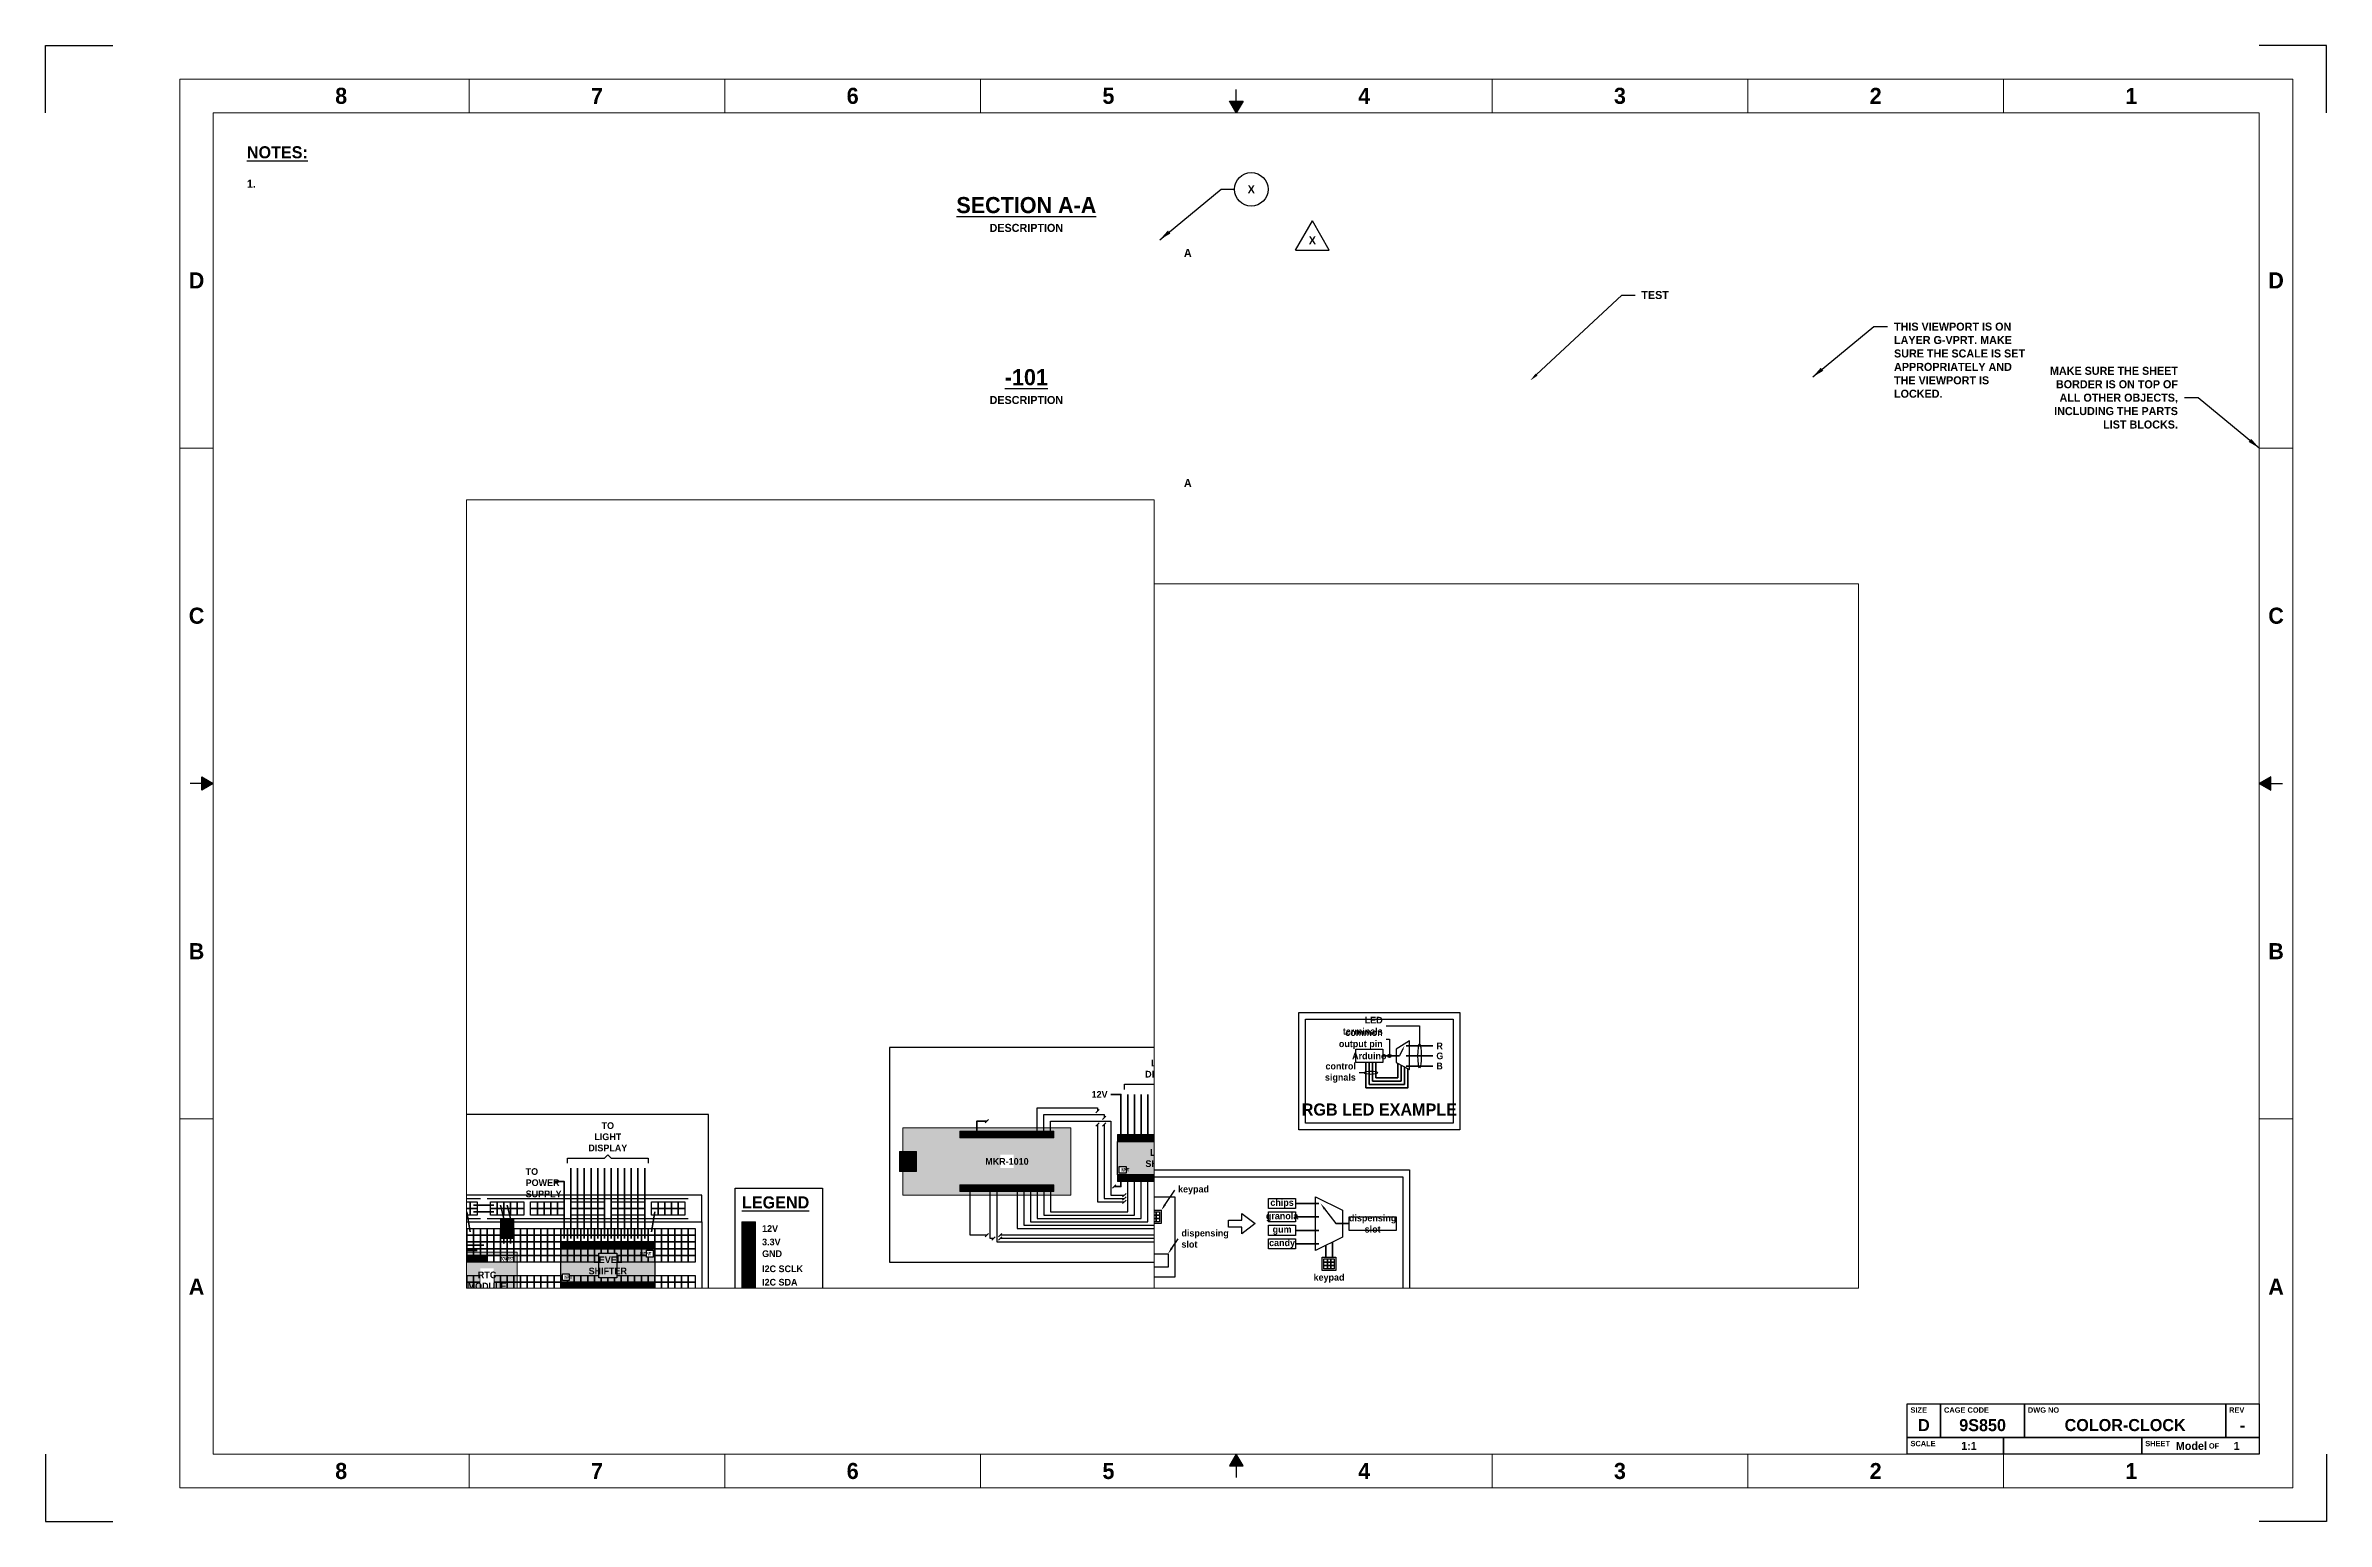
# Paper-space layout '1' of a CAD drawing. Header units: inches. Extents: x 0 to 34, y 0 to 22.
# The model-space entities are those that its viewports show. They can reach past a viewport. Long polylines and large blocks are cut down to what shows.
import ezdxf
from ezdxf import colors
from ezdxf.entities.mleader import LeaderData, LeaderLine
from ezdxf.enums import TextEntityAlignment as Align
from ezdxf.math import Vec2, Vec3

# ---------------------------------------------------------------- set-up
doc = ezdxf.new("R2010")
doc.units = ezdxf.units.IN
doc.header["$MEASUREMENT"] = 0
for name, color, linetype in [('E-12V', 241, 'Continuous'), ('E-3.3V', 242, 'Continuous'), ('E-ANNO-COMP', 7, 'Continuous'), ('E-BRBD', 254, 'Continuous'), ('E-COMP-RSTR', 203, 'Continuous'), ('E-MOD0', 153, 'Continuous'), ('E-MOD1', 8, 'Continuous'), ('E-SCLK', 92, 'Continuous'), ('E-SDTA', 52, 'Continuous'), ('E-TRML-GNRL', 8, 'Continuous'), ('G-ANNO-DIMS', 1, 'Continuous'), ('G-ANNO-TEXT', 7, 'Continuous'), ('G-ANNO-TITL', 7, 'Continuous'), ('G-TBLK-LIN6', 6, 'Continuous'), ('G-TBLK-TEXT', 7, 'Continuous')]:
    doc.layers.add(name, color=color, linetype=linetype)
doc.layers.add('E-GRND', color=7, linetype='Continuous', true_color=0x404040)
for name, color, linetype, lineweight in [('E-LEDB', 152, 'Continuous', 50), ('E-LEDG', 110, 'Continuous', 50), ('E-LEDR', 240, 'Continuous', 50), ('E-OUTL', 255, 'Continuous', 15), ('E-WIRE-012V', 241, 'Continuous', 50), ('E-WIRE-3.3V', 242, 'Continuous', 50), ('E-WIRE-GNRL', 30, 'Continuous', 50), ('E-WIRE-SCLK', 92, 'Continuous', 50), ('E-WIRE-SDTA', 52, 'Continuous', 50), ('G-TBLK', 7, 'Continuous', 15), ('G-TBLK-LIN5', 255, 'Continuous', 15)]:
    doc.layers.add(name, color=color, linetype=linetype, lineweight=lineweight)
doc.layers.add('E-WIRE-GRND', color=7, linetype='Continuous', lineweight=50, true_color=0x404040)
doc.layers.add('G-TBLK-NPLT', color=7, linetype='Continuous', plot=False)
doc.layers.add('G-VPRT', color=7, linetype='Continuous', plot=False)
doc.styles.add('PIN-ANNO', font='cityb___.ttf', dxfattribs={"width": 0.5, "height": 0.05})
doc.styles.add('RJR', font='cityb___.ttf', dxfattribs={"height": 0.1})
doc.styles.get("Standard").update_dxf_attribs({"font": 'arial.ttf'})
doc.styles.add('TEXT 0.08', font='cityb___.ttf', dxfattribs={"height": 0.08})
doc.styles.add('TEXT 0.12', font='cityb___.ttf', dxfattribs={"height": 0.12})
doc.styles.add('TEXT 0.18', font='cityb___.ttf', dxfattribs={"height": 0.18})
doc.styles.add('TEXT 0.24', font='cityb___.ttf', dxfattribs={"height": 0.24})
doc.dimstyles.new('LSI', dxfattribs={"dimscale": 0, "dimtxt": 0.12, "dimasz": 0.18, "dimexe": 0.0625, "dimexo": 0.0625, "dimgap": 0.09, "dimtad": 0, "dimtoh": 1, "dimdec": 3, "dimzin": 0, "dimdsep": 46, "dimtxsty": 'TEXT 0.12', "dimcen": 0.1, "dimclrd": 256, "dimclre": 256, "dimclrt": 256, "dimadec": 0, "dimazin": 0, "dimtfac": 1, "dimtdec": 3, "dimtofl": 0, "dimtmove": 0, "dimatfit": 0, "dimfxl": 1, "dimtolj": 1, "dimtzin": 0, "dimlwd": -1, "dimlwe": -1, "dimarcsym": 2})

# ---------------------------------------------------------------- blocks, each defined once
blk = doc.blocks.new('A$C3FED7A2D')
at = {"color": 1}
blk.add_circle((0, 0), 0.25, dxfattribs=at)
at = {"color": 0, "style": 'TEXT 0.12', "flags": 4}
blk.add_attdef('FN', text='', height=0.12, dxfattribs=at).set_placement((0, 0), align=Align.MIDDLE_CENTER)
blk = doc.blocks.new('A$C36893262')
blk.add_hatch(color=0).paths.add_polyline_path([(0, 0), (-0.1, -0.173), (0.1, -0.173)])
at = {"color": 0}
blk.add_line((0, -0.173), (0, -0.346), dxfattribs=at)
for points in [[(-0.1, -0.173), (0.1, -0.173), (0, 0), (-0.1, -0.173)], [(0, 0), (-0.1, -0.173), (0.1, -0.173), (0, 0)]]:
    blk.add_lwpolyline(points, dxfattribs=at)
blk = doc.blocks.new('A$C42FE413A')
at = {"layer": 'G-TBLK-LIN5'}
for p, q in [((6.3125, 21), (6.3125, 21.5)), ((10.125, 21), (10.125, 21.5)), ((13.9375, 21), (13.9375, 21.5)), ((21.5625, 21), (21.5625, 21.5)), ((25.375, 21), (25.375, 21.5)), ((29.1875, 21), (29.1875, 21.5)), ((2.5, 16), (2, 16)), ((33, 16), (33.5, 16)), ((2.5, 6), (2, 6)), ((33, 6), (33.5, 6)), ((2.5, 1), (6.3125, 1)), ((6.3125, 1), (6.3125, 0.5)), ((10.125, 1), (10.125, 0.5)), ((13.9375, 1), (13.9375, 0.5)), ((21.5625, 1), (21.5625, 0.5)), ((25.375, 1), (25.375, 0.5)), ((29.1875, 1), (29.1875, 0.5))]:
    blk.add_line(p, q, dxfattribs=at)
for points in [[(2, 0.5), (33.5, 0.5), (33.5, 21.5), (2, 21.5)], [(2.5, 1), (33, 1), (33, 21), (2.5, 21)]]:
    blk.add_lwpolyline(points, close=True, dxfattribs=at)
at = {"layer": 'G-TBLK-NPLT'}
for p, q in [((0, 21), (0, 22)), ((0, 22), (1, 22)), ((34, 22), (33, 22)), ((34, 21), (34, 22)), ((0, 1), (0, 0)), ((34, 1), (34, 0)), ((0, 0), (1, 0)), ((34, 0), (33, 0))]:
    blk.add_line(p, q, dxfattribs=at)
at = {"layer": 'G-TBLK-TEXT', "xscale": -1}
for p, rotation in [((17.75, 21), 180), ((2.5, 11), 270)]:
    blk.add_blockref('A$C36893262', p, dxfattribs=dict(at, rotation=rotation))
at = {"layer": 'G-TBLK-TEXT', "rotation": 90}
blk.add_blockref('A$C36893262', (33, 11), dxfattribs=at)
at = {"layer": 'G-TBLK-TEXT'}
blk.add_blockref('A$C36893262', (17.75, 1), dxfattribs=at)
at = {"layer": 'G-TBLK-TEXT', "char_height": 0.24, "attachment_point": 5, "style": 'TEXT 0.24'}
for s, insert in [('8', (4.40625, 21.25)), ('7', (8.21875, 21.25)), ('6', (12.03125, 21.25)), ('5', (15.84375, 21.25)), ('4', (19.65625, 21.25)), ('3', (23.46875, 21.25)), ('2', (27.28125, 21.25)), ('1', (31.09375, 21.25)), ('D', (2.25, 18.5)), ('D', (33.25, 18.5)), ('C', (2.25, 13.5)), ('C', (33.25, 13.5)), ('B', (2.25, 8.5)), ('B', (33.25, 8.5)), ('A', (2.25, 3.5)), ('A', (33.25, 3.5)), ('8', (4.40625, 0.75)), ('7', (8.21875, 0.75)), ('6', (12.03125, 0.75)), ('5', (15.84375, 0.75)), ('4', (19.65625, 0.75)), ('3', (23.46875, 0.75)), ('2', (27.28125, 0.75)), ('1', (31.09375, 0.75))]:
    blk.add_mtext_dynamic_manual_height_columns(s, width=0.18, gutter_width=0.9, heights=[0], dxfattribs=dict(at, insert=insert))
blk = doc.blocks.new('22X34_SHBD')
at = {"layer": 'G-TBLK-LIN6'}
for points in [[(27.75, 1.75), (28.25, 1.75), (28.25, 1.25), (27.75, 1.25)], [(28.25, 1.75), (29.5, 1.75), (29.5, 1.25), (28.25, 1.25)], [(29.5, 1.75), (32.5, 1.75), (32.5, 1.25), (29.5, 1.25)], [(32.5, 1.75), (33, 1.75), (33, 1.25), (32.5, 1.25)], [(27.75, 1.25), (29.1875, 1.25), (29.1875, 1), (27.75, 1)], [(29.1875, 1.25), (31.25, 1.25), (31.25, 1), (29.1875, 1)], [(31.25, 1.25), (33, 1.25), (33, 1), (31.25, 1)]]:
    blk.add_lwpolyline(points, close=True, dxfattribs=at)
at = {"color": 0}
blk.add_blockref('A$C42FE413A', (0, 0), dxfattribs=at)
at = {"layer": 'G-TBLK-TEXT'}
for s, width, gutter_width, insert, char_height, attachment_point, style in [('SIZE', 0.295687, 0.3, (27.8, 1.7), 0.08, 1, 'TEXT 0.08'), ('CAGE CODE', 0.701595, 0.3, (28.3, 1.7), 0.08, 1, 'TEXT 0.08'), ('DWG NO', 0.602458, 0.3, (29.55, 1.7), 0.08, 1, 'TEXT 0.08'), ('COLOR-CLOCK', 1.841326, 0.9, (31, 1.435), 0.18, 5, 'TEXT 0.18'), ('REV', 0.295687, 0.3, (32.55, 1.7), 0.08, 1, 'TEXT 0.08'), ('SCALE', 0.295687, 0.3, (27.8, 1.2), 0.08, 1, 'TEXT 0.08'), ('SHEET', 0.295687, 0.3, (31.3, 1.2), 0.08, 1, 'TEXT 0.08'), ('OF', 0.295687, 0.3, (32.325, 1.125), 0.08, 5, 'TEXT 0.08')]:
    blk.add_mtext_dynamic_manual_height_columns(s, width=width, gutter_width=gutter_width, heights=[0], dxfattribs=dict(at, insert=insert, char_height=char_height, attachment_point=attachment_point, style=style))
at = {"layer": 'G-TBLK-TEXT', "attachment_point": 5}
for s, insert, char_height, style in [('-', (32.75, 1.435), 0.18, 'TEXT 0.18'), ('Model', (31.9875, 1.125), 0.12, 'TEXT 0.12'), ('1', (32.6625, 1.125), 0.12, 'TEXT 0.12')]:
    blk.add_mtext(s, dxfattribs=dict(at, insert=insert, char_height=char_height, style=style))
at = {"layer": 'G-TBLK-TEXT'}
for tag, height, style, p in [('SIZE', 0.18, 'TEXT 0.18', (28, 1.435)), ('CAGE', 0.18, 'TEXT 0.18', (28.875, 1.435)), ('SCALE', 0.12, 'TEXT 0.12', (28.6725, 1.125))]:
    blk.add_attdef(tag, text='', height=height, dxfattribs=dict(at, style=style)).set_placement(p, align=Align.MIDDLE_CENTER)
blk = doc.blocks.new('A$C2B5E296C')
at = {"color": 1}
for p, q in [((-0.25, -0.433), (0, 0)), ((0.25, -0.433), (0, 0)), ((-0.25, -0.433), (0.25, -0.433))]:
    blk.add_line(p, q, dxfattribs=at)
at = {"color": 0, "style": 'TEXT 0.12', "flags": 4}
blk.add_attdef('NOTE', text='', height=0.12, dxfattribs=at).set_placement((0, -0.289), align=Align.MIDDLE_CENTER)
blk = doc.blocks.new('filled-terminal')
h = blk.add_hatch(color=256)
h.dxf.hatch_style = 1
h.paths.add_polyline_path([(0.1, 0.1), (0, 0.1), (0, 0), (0.1, 0)])
at = {"layer": 'E-OUTL'}
blk.add_lwpolyline([(0, 0.1), (0.1, 0.1), (0.1, 0), (0, 0)], close=True, dxfattribs=at)
blk = doc.blocks.new('level-shifter')
at = {"layer": 'E-12V'}
blk.add_blockref('filled-terminal', (0, 0.6), dxfattribs=at)
at = {"layer": 'E-3.3V'}
blk.add_blockref('filled-terminal', (0, 0), dxfattribs=at)
at = {"layer": 'E-GRND'}
for p in [(1.3, 0.6), (1.3, 0)]:
    blk.add_blockref('filled-terminal', p, dxfattribs=at)
at = {"layer": 'E-TRML-GNRL'}
for p in [(0.1, 0.6), (0.2, 0.6), (0.3, 0.6), (0.4, 0.6), (0.5, 0.6), (0.6, 0.6), (0.7, 0.6), (0.8, 0.6), (0.9, 0.6), (1, 0.6), (1.1, 0.6), (1.2, 0.6), (0.1, 0), (0.2, 0), (0.3, 0), (0.4, 0), (0.5, 0), (0.6, 0), (0.7, 0), (0.8, 0), (0.9, 0), (1, 0), (1.1, 0), (1.2, 0)]:
    blk.add_blockref('filled-terminal', p, dxfattribs=at)
at = {"layer": 'E-ANNO-COMP', "style": 'PIN-ANNO', "width": 0.5}
for s, p in [('VO', (0.05, 0.65)), ('1', (0.15, 0.65)), ('VIN', (0.05, 0.05)), ('1', (0.15, 0.05)), ('12', (1.25, 0.05)), ('GND', (1.35, 0.05))]:
    blk.add_text(s, height=0.05, dxfattribs=at).set_placement(p, align=Align.MIDDLE_CENTER)
at = {"layer": 'E-ANNO-COMP', "insert": (0.7, 0.35), "char_height": 0.1, "attachment_point": 5, "style": 'RJR', "bg_fill": 19, "box_fill_scale": 1.5, "bg_fill_color": 256, "bg_fill_transparency": 0}
blk.add_mtext_dynamic_manual_height_columns('LEVEL SHIFTER', width=0.16875, gutter_width=0.5, heights=[0], dxfattribs=at)
h = blk.add_hatch(color=256)
h.dxf.hatch_style = 1
h.paths.add_polyline_path([(0.4, 0.6), (0.3, 0.6), (0.2, 0.6), (0.1, 0.6), (0, 0.6), (0, 0.1), (0.1, 0.1), (0.2, 0.1), (0.3, 0.1), (0.4, 0.1), (0.5, 0.1), (0.6, 0.1), (0.7, 0.1), (0.8, 0.1), (0.9, 0.1), (1, 0.1), (1.1, 0.1), (1.2, 0.1), (1.3, 0.1), (1.4, 0.1), (1.4, 0.6), (1.3, 0.6), (1.2, 0.6), (1.1, 0.6), (1, 0.6), (0.9, 0.6), (0.8, 0.6), (0.7, 0.6), (0.6, 0.6), (0.5, 0.6)])
h.paths.add_polyline_path([(0.444, 0.563), (0.444, 0.137), (0.956, 0.137), (0.956, 0.563)], flags=24)
blk.add_lwpolyline([(0, 0.6), (1.4, 0.6), (1.4, 0.1), (0, 0.1)], close=True)
at = {"layer": 'E-ANNO-COMP', "style": 'PIN-ANNO', "width": 0.5}
for s, p in [('2', (0.25, 0.65)), ('3', (0.35, 0.65)), ('4', (0.45, 0.65)), ('5', (0.55, 0.65)), ('6', (0.65, 0.65)), ('7', (0.75, 0.65)), ('8', (0.85, 0.65)), ('9', (0.95, 0.65)), ('2', (0.25, 0.05)), ('3', (0.35, 0.05)), ('4', (0.45, 0.05)), ('5', (0.55, 0.05)), ('6', (0.65, 0.05)), ('7', (0.75, 0.05)), ('8', (0.85, 0.05)), ('9', (0.95, 0.05)), ('10', (1.05, 0.05)), ('11', (1.15, 0.05))]:
    blk.add_text(s, height=0.05, dxfattribs=at).set_placement(p, align=Align.MIDDLE_CENTER)
at = {"layer": 'E-ANNO-COMP', "char_height": 0.05, "style": 'PIN-ANNO', "bg_fill": 19, "box_fill_scale": 1.5, "bg_fill_color": 256, "bg_fill_transparency": 0}
for s, insert, attachment_point in [('OUTPUT', (1.35, 0.525), 6), ('INPUT', (0.05, 0.175), 4)]:
    blk.add_mtext_dynamic_manual_height_columns(s, width=0.05, gutter_width=0.5, heights=[0], dxfattribs=dict(at, insert=insert, attachment_point=attachment_point))
at = {"layer": 'E-ANNO-COMP', "style": 'PIN-ANNO', "width": 0.5}
for s, p in [('10', (1.05, 0.65)), ('11', (1.15, 0.65)), ('12', (1.25, 0.65)), ('GND', (1.35, 0.65))]:
    blk.add_text(s, height=0.05, dxfattribs=at).set_placement(p, align=Align.MIDDLE_CENTER)
blk = doc.blocks.new('SOLDERLESS-BREADBOARD-BUS')
for points in [[(0, 0.5), (0.1, 0.5), (0.1, 0.4), (0, 0.4)], [(0, 0.4), (0.1, 0.4), (0.1, 0.3), (0, 0.3)], [(0, 0.3), (0.1, 0.3), (0.1, 0.2), (0, 0.2)], [(0, 0.2), (0.1, 0.2), (0.1, 0.1), (0, 0.1)], [(0, 0.1), (0.1, 0.1), (0.1, 0), (0, 0)]]:
    blk.add_lwpolyline(points, close=True)
blk = doc.blocks.new('LARGE-SOLDERLESS-BREADBOARD')
blk.add_lwpolyline([(0, 1.4), (6.5, 1.4), (6.5, 0), (0, 0)], close=True)
for p in [(0.1, 0.8), (0.2, 0.8), (0.3, 0.8), (0.4, 0.8), (0.5, 0.8), (0.6, 0.8), (0.7, 0.8), (0.8, 0.8), (0.9, 0.8), (1, 0.8), (1.1, 0.8), (1.2, 0.8), (1.3, 0.8), (1.4, 0.8), (1.5, 0.8), (1.6, 0.8), (1.7, 0.8), (1.8, 0.8), (1.9, 0.8), (2, 0.8), (2.1, 0.8), (2.2, 0.8), (2.3, 0.8), (2.4, 0.8), (2.5, 0.8), (2.6, 0.8), (2.7, 0.8), (2.8, 0.8), (2.9, 0.8), (3, 0.8), (3.1, 0.8), (3.2, 0.8), (3.3, 0.8), (3.4, 0.8), (3.5, 0.8), (3.6, 0.8), (3.7, 0.8), (3.8, 0.8), (3.9, 0.8), (4, 0.8), (4.1, 0.8), (4.2, 0.8), (4.3, 0.8), (4.4, 0.8), (4.5, 0.8), (4.6, 0.8), (4.7, 0.8), (4.8, 0.8), (4.9, 0.8), (5, 0.8), (5.1, 0.8), (5.2, 0.8), (5.3, 0.8), (5.4, 0.8), (5.5, 0.8), (5.6, 0.8), (5.7, 0.8), (5.8, 0.8), (5.9, 0.8), (6, 0.8), (6.1, 0.8), (6.2, 0.8), (6.3, 0.8), (0.1, 0.1), (0.2, 0.1), (0.3, 0.1), (0.4, 0.1), (0.5, 0.1), (0.6, 0.1), (0.7, 0.1), (0.8, 0.1), (0.9, 0.1), (1, 0.1), (1.1, 0.1), (1.2, 0.1), (1.3, 0.1), (1.4, 0.1), (1.5, 0.1), (1.6, 0.1), (1.7, 0.1), (1.8, 0.1), (1.9, 0.1), (2, 0.1), (2.1, 0.1), (2.2, 0.1), (2.3, 0.1), (2.4, 0.1), (2.5, 0.1), (2.6, 0.1), (2.7, 0.1), (2.8, 0.1), (2.9, 0.1), (3, 0.1), (3.1, 0.1), (3.2, 0.1), (3.3, 0.1), (3.4, 0.1), (3.5, 0.1), (3.6, 0.1), (3.7, 0.1), (3.8, 0.1), (3.9, 0.1), (4, 0.1), (4.1, 0.1), (4.2, 0.1), (4.3, 0.1), (4.4, 0.1), (4.5, 0.1), (4.6, 0.1), (4.7, 0.1), (4.8, 0.1), (4.9, 0.1), (5, 0.1), (5.1, 0.1), (5.2, 0.1), (5.3, 0.1), (5.4, 0.1), (5.5, 0.1), (5.6, 0.1), (5.7, 0.1), (5.8, 0.1), (5.9, 0.1), (6, 0.1), (6.1, 0.1), (6.2, 0.1), (6.3, 0.1)]:
    blk.add_blockref('SOLDERLESS-BREADBOARD-BUS', p)
blk = doc.blocks.new('RTC-MODULE')
h = blk.add_hatch(color=256)
h.dxf.hatch_style = 1
h.paths.add_polyline_path([(0, 0), (0.9, 0), (0.9, 0.7), (0, 0.7)])
h.paths.add_polyline_path([(0.15, 0.55), (0.05, 0.55), (0.05, 0.65), (0.15, 0.65), (0.25, 0.65), (0.35, 0.65), (0.45, 0.65), (0.55, 0.65), (0.65, 0.65), (0.75, 0.65), (0.85, 0.65), (0.85, 0.55), (0.75, 0.55), (0.65, 0.55), (0.55, 0.55), (0.45, 0.55), (0.35, 0.55), (0.25, 0.55)], flags=16)
h.paths.add_polyline_path([(0.766, 0.562), (0.834, 0.562), (0.834, 0.638), (0.766, 0.638)], flags=8)
h.paths.add_polyline_path([(0.657, 0.56), (0.743, 0.56), (0.743, 0.638), (0.657, 0.638)], flags=8)
h.paths.add_polyline_path([(0.221, 0.088), (0.689, 0.088), (0.689, 0.467), (0.221, 0.467)], flags=24)
at = {"layer": 'E-OUTL'}
for points in [[(0, 0.7), (0.9, 0.7), (0.9, 0), (0, 0)], [(0.45, 0.65), (0.55, 0.65), (0.55, 0.55), (0.45, 0.55)], [(0.55, 0.65), (0.65, 0.65), (0.65, 0.55), (0.55, 0.55)], [(0.65, 0.65), (0.75, 0.65), (0.75, 0.55), (0.65, 0.55)], [(0.75, 0.65), (0.85, 0.65), (0.85, 0.55), (0.75, 0.55)]]:
    blk.add_lwpolyline(points, close=True, dxfattribs=at)
at = {"layer": 'G-ANNO-TEXT', "insert": (0.45, 0.275), "char_height": 0.1, "attachment_point": 5, "style": 'RJR', "bg_fill": 3, "box_fill_scale": 1.5, "bg_fill_color": 256, "bg_fill_transparency": 0}
blk.add_mtext_dynamic_manual_height_columns('RTC MODULE', width=0.1, gutter_width=0.5, heights=[0], dxfattribs=at)
at = {"layer": 'E-3.3V'}
blk.add_blockref('filled-terminal', (0.05, 0.55), dxfattribs=at)
at = {"layer": 'E-GRND'}
blk.add_blockref('filled-terminal', (0.15, 0.55), dxfattribs=at)
at = {"layer": 'E-SCLK'}
blk.add_blockref('filled-terminal', (0.25, 0.55), dxfattribs=at)
at = {"layer": 'E-SDTA'}
blk.add_blockref('filled-terminal', (0.35, 0.55), dxfattribs=at)
at = {"layer": 'G-ANNO-TEXT', "style": 'PIN-ANNO', "width": 0.5}
for s, p in [('SQW', (0.7, 0.6)), ('RST', (0.8, 0.6))]:
    blk.add_text(s, height=0.05, dxfattribs=at).set_placement(p, align=Align.MIDDLE_CENTER)
blk = doc.blocks.new('SOLDERLESS-BREADBOARD-PWR-BUS')
for p, q in [((0.2, 0.35), (3.2, 0.35)), ((3.3, 0.35), (6.3, 0.35)), ((0.2, 0.05), (3.2, 0.05)), ((3.3, 0.05), (6.3, 0.05))]:
    blk.add_line(p, q)
blk.add_lwpolyline([(0, 0), (6.5, 0), (6.5, 0.4), (0, 0.4)], close=True)
at = {"rotation": 270}
for p in [(0.25, 0.3), (0.25, 0.2), (0.85, 0.3), (0.85, 0.2), (1.45, 0.3), (1.45, 0.2), (2.05, 0.3), (2.05, 0.2), (2.65, 0.3), (2.65, 0.2), (3.35, 0.3), (3.35, 0.2), (3.95, 0.3), (3.95, 0.2), (4.55, 0.3), (4.55, 0.2), (5.15, 0.3), (5.15, 0.2), (5.75, 0.3), (5.75, 0.2)]:
    blk.add_blockref('SOLDERLESS-BREADBOARD-BUS', p, dxfattribs=at)
blk = doc.blocks.new('RESISTOR')
h = blk.add_hatch(color=256)
h.dxf.hatch_style = 1
h.paths.add_polyline_path([(0.3, 0.05), (0, 0.05), (0, -0.05), (0.3, -0.05)])
at = {"layer": 'E-OUTL'}
blk.add_lwpolyline([(0, 0.05), (0.3, 0.05), (0.3, -0.05), (0, -0.05)], close=True, dxfattribs=at)
at = {"layer": 'E-ANNO-COMP', "style": 'PIN-ANNO', "width": 0.5}
blk.add_attdef('VALUE', text='', height=0.05, dxfattribs=at).set_placement((0.15, 0), align=Align.MIDDLE_CENTER)
blk = doc.blocks.new('MKR-1010')
at = {"linetype": 'ByBlock'}
h = blk.add_hatch(color=0, dxfattribs=at)
h.dxf.hatch_style = 1
h.paths.add_polyline_path([(2.5, 0), (2.5, 0.35), (2.3, 0.35), (2.3, 0.65), (2.5, 0.65), (2.5, 1), (0, 1), (0, 0)])
h.paths.add_polyline_path([(1.65, 0.15), (1.65, 0.05), (1.55, 0.05), (1.45, 0.05), (1.35, 0.05), (1.25, 0.05), (1.15, 0.05), (1.05, 0.05), (0.95, 0.05), (0.85, 0.05), (0.75, 0.05), (0.65, 0.05), (0.55, 0.05), (0.45, 0.05), (0.35, 0.05), (0.25, 0.05), (0.25, 0.15), (0.35, 0.15), (0.45, 0.15), (0.55, 0.15), (0.65, 0.15), (0.75, 0.15), (0.85, 0.15), (0.95, 0.15), (1.05, 0.15), (1.15, 0.15), (1.25, 0.15), (1.35, 0.15), (1.45, 0.15), (1.55, 0.15)], flags=16)
h.paths.add_polyline_path([(1.65, 0.85), (1.55, 0.85), (1.45, 0.85), (1.35, 0.85), (1.25, 0.85), (1.15, 0.85), (1.05, 0.85), (0.95, 0.85), (0.85, 0.85), (0.75, 0.85), (0.65, 0.85), (0.55, 0.85), (0.45, 0.85), (0.35, 0.85), (0.25, 0.85), (0.25, 0.95), (0.35, 0.95), (0.45, 0.95), (0.55, 0.95), (0.65, 0.95), (0.75, 0.95), (0.85, 0.95), (0.95, 0.95), (1.05, 0.95), (1.15, 0.95), (1.25, 0.95), (1.35, 0.95), (1.45, 0.95), (1.55, 0.95), (1.65, 0.95)], flags=16)
h.paths.add_polyline_path([(0.95, 0.15), (0.95, 0.05), (0.85, 0.05), (0.85, 0.15)], flags=0)
h.paths.add_polyline_path([(1.631, 0.151), (1.569, 0.151), (1.569, 0.047), (1.631, 0.047)], flags=24)
h.paths.add_polyline_path([(1.532, 0.152), (1.466, 0.152), (1.466, 0.047), (1.532, 0.047)], flags=24)
h.paths.add_polyline_path([(1.437, 0.151), (1.361, 0.151), (1.361, 0.047), (1.437, 0.047)], flags=24)
h.paths.add_polyline_path([(1.339, 0.151), (1.259, 0.151), (1.259, 0.047), (1.339, 0.047)], flags=24)
h.paths.add_polyline_path([(1.234, 0.151), (1.166, 0.151), (1.166, 0.046), (1.234, 0.046)], flags=24)
h.paths.add_polyline_path([(1.125, 0.151), (1.075, 0.151), (1.075, 0.047), (1.125, 0.047)], flags=24)
h.paths.add_polyline_path([(1.025, 0.151), (0.975, 0.151), (0.975, 0.047), (1.025, 0.047)], flags=24)
h.paths.add_polyline_path([(0.925, 0.151), (0.874, 0.151), (0.874, 0.047), (0.925, 0.047)], flags=24)
h.paths.add_polyline_path([(0.819, 0.151), (0.778, 0.151), (0.778, 0.047), (0.819, 0.047)], flags=24)
h.paths.add_polyline_path([(0.728, 0.152), (0.672, 0.152), (0.672, 0.047), (0.728, 0.047)], flags=24)
h.paths.add_polyline_path([(0.62, 0.151), (0.577, 0.151), (0.577, 0.047), (0.62, 0.047)], flags=24)
h.paths.add_polyline_path([(0.522, 0.152), (0.476, 0.152), (0.476, 0.047), (0.522, 0.047)], flags=24)
h.paths.add_polyline_path([(0.42, 0.151), (0.378, 0.151), (0.378, 0.047), (0.42, 0.047)], flags=24)
h.paths.add_polyline_path([(0.32, 0.151), (0.276, 0.151), (0.276, 0.047), (0.32, 0.047)], flags=24)
h.paths.add_polyline_path([(0.322, 0.951), (0.277, 0.951), (0.277, 0.847), (0.322, 0.847)], flags=24)
h.paths.add_polyline_path([(0.42, 0.951), (0.378, 0.951), (0.378, 0.847), (0.42, 0.847)], flags=24)
h.paths.add_polyline_path([(0.521, 0.951), (0.478, 0.951), (0.478, 0.847), (0.521, 0.847)], flags=24)
h.paths.add_polyline_path([(0.621, 0.951), (0.578, 0.951), (0.578, 0.847), (0.621, 0.847)], flags=24)
h.paths.add_polyline_path([(0.715, 0.951), (0.682, 0.951), (0.682, 0.847), (0.715, 0.847)], flags=24)
h.paths.add_polyline_path([(0.824, 0.952), (0.775, 0.952), (0.775, 0.847), (0.824, 0.847)], flags=24)
h.paths.add_polyline_path([(0.929, 0.951), (0.868, 0.951), (0.868, 0.847), (0.929, 0.847)], flags=24)
h.paths.add_polyline_path([(1.03, 0.951), (0.968, 0.951), (0.968, 0.847), (1.03, 0.847)], flags=24)
h.paths.add_polyline_path([(1.129, 0.951), (1.07, 0.951), (1.07, 0.847), (1.129, 0.847)], flags=24)
h.paths.add_polyline_path([(1.229, 0.951), (1.17, 0.951), (1.17, 0.847), (1.229, 0.847)], flags=24)
h.paths.add_polyline_path([(1.33, 0.951), (1.269, 0.951), (1.269, 0.847), (1.33, 0.847)], flags=24)
h.paths.add_polyline_path([(1.423, 0.951), (1.373, 0.951), (1.373, 0.847), (1.423, 0.847)], flags=24)
h.paths.add_polyline_path([(1.532, 0.952), (1.467, 0.952), (1.467, 0.847), (1.532, 0.847)], flags=24)
h.paths.add_polyline_path([(1.642, 0.952), (1.556, 0.952), (1.556, 0.847), (1.642, 0.847)], flags=24)
h.paths.add_polyline_path([(1.225, 0.604), (0.672, 0.604), (0.672, 0.394), (1.225, 0.394)], flags=24)
at = {"layer": 'E-MOD1'}
h = blk.add_hatch(color=256, dxfattribs=at)
h.dxf.hatch_style = 1
h.paths.add_polyline_path([(2.55, 0.65), (2.3, 0.65), (2.3, 0.35), (2.55, 0.35)])
at = {"layer": 'E-OUTL'}
blk.add_lwpolyline([(2.5, 0.35), (2.5, 0), (0, 0), (0, 1), (2.5, 1), (2.5, 0.65)], dxfattribs=at)
blk.add_lwpolyline([(2.3, 0.65), (2.55, 0.65), (2.55, 0.35), (2.3, 0.35)], close=True, dxfattribs=at)
at = {"layer": 'E-12V'}
blk.add_blockref('filled-terminal', (1.45, 0.05), dxfattribs=at)
at = {"layer": 'E-3.3V'}
blk.add_blockref('filled-terminal', (1.35, 0.05), dxfattribs=at)
at = {"layer": 'E-GRND'}
blk.add_blockref('filled-terminal', (1.25, 0.05), dxfattribs=at)
at = {"layer": 'E-MOD1'}
blk.add_blockref('filled-terminal', (0.85, 0.05), dxfattribs=at)
at = {"layer": 'E-SCLK'}
blk.add_blockref('filled-terminal', (0.85, 0.05), dxfattribs=at)
at = {"layer": 'E-SDTA'}
blk.add_blockref('filled-terminal', (0.75, 0.05), dxfattribs=at)
at = {"layer": 'E-TRML-GNRL'}
for p in [(0.25, 0.85), (0.35, 0.85), (0.45, 0.85), (0.55, 0.85), (0.65, 0.85), (0.75, 0.85), (0.85, 0.85), (0.95, 0.85), (1.05, 0.85), (1.15, 0.85), (1.25, 0.85), (1.35, 0.85), (1.45, 0.85), (1.55, 0.85), (0.25, 0.05), (0.35, 0.05), (0.45, 0.05), (0.55, 0.05), (0.65, 0.05), (0.95, 0.05), (1.05, 0.05), (1.15, 0.05), (1.55, 0.05)]:
    blk.add_blockref('filled-terminal', p, dxfattribs=at)
at = {"layer": 'E-ANNO-COMP', "char_height": 0.05, "attachment_point": 5, "rotation": 180, "style": 'PIN-ANNO'}
for s, insert in [('5', (0.3, 0.9)), ('4', (0.4, 0.9)), ('3', (0.5, 0.9)), ('2', (0.6, 0.9)), ('1', (0.7, 0.9)), ('0', (0.8, 0.9)), ('A6', (0.9, 0.9)), ('A5', (1, 0.9)), ('A4', (1.1, 0.9)), ('A3', (1.2, 0.9)), ('A2', (1.3, 0.9)), ('A1', (1.4, 0.9)), ('A0', (1.5, 0.9)), ('AREF', (1.6, 0.9)), ('6', (0.3, 0.1)), ('7', (0.4, 0.1)), ('8', (0.5, 0.1)), ('9', (0.6, 0.1)), ('10', (0.7, 0.1)), ('11', (0.8, 0.1)), ('12', (0.9, 0.1)), ('13', (1, 0.1)), ('14', (1.1, 0.1)), ('RST', (1.2, 0.1)), ('GND', (1.3, 0.1)), ('VCC', (1.4, 0.1)), ('VIN', (1.5, 0.1)), ('5V', (1.6, 0.1))]:
    blk.add_mtext_dynamic_manual_height_columns(s, width=0.05, gutter_width=0.5, heights=[0], dxfattribs=dict(at, insert=insert))
at = {"layer": 'E-ANNO-COMP', "insert": (0.95, 0.5), "char_height": 0.1, "attachment_point": 5, "rotation": 180, "style": 'RJR', "bg_fill": 3, "box_fill_scale": 1.5, "bg_fill_color": 256, "bg_fill_transparency": 0}
blk.add_mtext_dynamic_manual_height_columns('MKR-1010', width=0.1, gutter_width=0.5, heights=[0], dxfattribs=at)

msp = doc.modelspace()

# ---------------------------------------------------------------- linework, layer by layer
at = {"layer": 'E-LEDB'}
for points in [[(22.45, 7.95), (22.05, 7.95)], [(13.05, 4.9), (13.05, 5.5)]]:
    msp.add_lwpolyline(points, dxfattribs=at)
at = {"layer": 'E-LEDG'}
for points in [[(22.45, 8.1), (22.05, 8.1)], [(12.95, 4.9), (12.95, 5.5)], [(13.25, 4.9), (13.25, 5.5)]]:
    msp.add_lwpolyline(points, dxfattribs=at)
at = {"layer": 'E-LEDR'}
for points in [[(22.45, 8.25), (22.05, 8.25)], [(12.85, 4.9), (12.85, 5.5)], [(13.15, 4.9), (13.15, 5.5)]]:
    msp.add_lwpolyline(points, dxfattribs=at)
at = {"layer": 'E-MOD0'}
for points in [[(21.3, 8.2), (21.7, 8.2), (21.7, 8), (21.3, 8)], [(17.5, 6), (18.6, 6), (18.6, 4.8), (17.5, 4.8)], [(18.2, 5.8), (18.4, 5.8), (18.4, 5.6), (18.2, 5.6)], [(20, 5.975), (20.4, 5.975), (20.4, 5.825), (20, 5.825)], [(18.225, 5.775), (18.275, 5.775), (18.275, 5.725), (18.225, 5.725)], [(18.225, 5.725), (18.275, 5.725), (18.275, 5.675), (18.225, 5.675)], [(18.225, 5.675), (18.275, 5.675), (18.275, 5.625), (18.225, 5.625)], [(18.275, 5.775), (18.325, 5.775), (18.325, 5.725), (18.275, 5.725)], [(18.275, 5.725), (18.325, 5.725), (18.325, 5.675), (18.275, 5.675)], [(18.275, 5.675), (18.325, 5.675), (18.325, 5.625), (18.275, 5.625)], [(18.325, 5.775), (18.375, 5.775), (18.375, 5.725), (18.325, 5.725)], [(18.325, 5.725), (18.375, 5.725), (18.375, 5.675), (18.325, 5.675)], [(18.325, 5.675), (18.375, 5.675), (18.375, 5.625), (18.325, 5.625)], [(20, 5.775), (20.4, 5.775), (20.4, 5.625), (20, 5.625)], [(20, 5.575), (20.4, 5.575), (20.4, 5.425), (20, 5.425)], [(21.2, 5.7), (21.9, 5.7), (21.9, 5.5), (21.2, 5.5)], [(18.1, 5.15), (18.5, 5.15), (18.5, 4.95), (18.1, 4.95)], [(20, 5.375), (20.4, 5.375), (20.4, 5.225), (20, 5.225)], [(20.8, 5.1), (21, 5.1), (21, 4.9), (20.8, 4.9)], [(20.825, 5.075), (20.875, 5.075), (20.875, 5.025), (20.825, 5.025)], [(20.825, 5.025), (20.875, 5.025), (20.875, 4.975), (20.825, 4.975)], [(20.825, 4.975), (20.875, 4.975), (20.875, 4.925), (20.825, 4.925)], [(20.875, 5.075), (20.925, 5.075), (20.925, 5.025), (20.875, 5.025)], [(20.875, 5.025), (20.925, 5.025), (20.925, 4.975), (20.875, 4.975)], [(20.875, 4.975), (20.925, 4.975), (20.925, 4.925), (20.875, 4.925)], [(20.925, 5.075), (20.975, 5.075), (20.975, 5.025), (20.925, 5.025)], [(20.925, 5.025), (20.975, 5.025), (20.975, 4.975), (20.925, 4.975)], [(20.925, 4.975), (20.975, 4.975), (20.975, 4.925), (20.925, 4.925)]]:
    msp.add_lwpolyline(points, close=True, dxfattribs=at)
for points in [[(22.1, 8.325), (21.9, 8.2), (21.9, 8), (22.1, 7.9), (22.1, 8.325)], [(20.7, 6), (21.1, 5.8), (21.1, 5.4), (20.7, 5.2), (20.7, 6)]]:
    msp.add_lwpolyline(points, dxfattribs=at)
at = {"layer": 'E-WIRE-012V'}
msp.add_lwpolyline([(12.75, 4.9), (12.75, 5.5), (12.6, 5.5)], dxfattribs=at)
at = {"layer": 'E-WIRE-3.3V'}
for p, q in [((2.95, 3.45), (2.9, 3.85)), ((3.1, 3.85), (3.4, 3.85))]:
    msp.add_line(p, q, dxfattribs=at)
at = {"layer": 'E-WIRE-GNRL'}
for p, q in [((21.95, 8.1), (21.7, 8.1)), ((20.4, 5.9), (20.75, 5.9)), ((20.4, 5.7), (20.75, 5.7)), ((20.4, 5.5), (20.75, 5.5)), ((21, 5.6), (21.2, 5.6)), ((20.4, 5.3), (20.75, 5.3)), ((20.85, 5.1), (20.85, 5.275)), ((20.95, 5.1), (20.95, 5.325)), ((3.55, 3.65), (3.5, 3.85)), ((3.65, 3.65), (3.6, 3.85)), ((3.55, 3.275), (3.55, 3.35)), ((3.65, 3.275), (3.65, 3.35))]:
    msp.add_line(p, q, dxfattribs=at)
for points in [[(21.45, 8), (21.45, 7.625), (22.075, 7.625), (22.075, 7.9125)], [(21.5, 8), (21.5, 7.675), (22.025, 7.675), (22.025, 7.9375)], [(21.55, 8), (21.55, 7.725), (21.975, 7.725), (21.975, 7.9625)], [(21.6, 8), (21.6, 7.775), (21.925, 7.775), (21.925, 7.9875)]]:
    msp.add_lwpolyline(points, dxfattribs=at)
at = {"layer": 'E-WIRE-GRND'}
for p, q in [((3.05, 3.45), (3, 3.75)), ((3.1, 3.75), (3.4, 3.75))]:
    msp.add_line(p, q, dxfattribs=at)
at = {"layer": 'E-WIRE-SCLK'}
msp.add_lwpolyline([(2.15, 3.175), (3.15, 3.175)], dxfattribs=at)
at = {"layer": 'E-WIRE-SDTA'}
msp.add_lwpolyline([(2.25, 3.25), (3.25, 3.25)], dxfattribs=at)
at = {"layer": 'G-ANNO-TEXT'}
for p, q in [((21.425, 7.85), (21.35, 7.85)), ((12.425, 5.275), (12.375, 5.225)), ((12.525, 5.175), (12.475, 5.125)), ((12.425, 5.075), (12.375, 5.025)), ((12.525, 5.075), (12.475, 5.025)), ((12.825, 4.025), (12.775, 3.975)), ((12.825, 3.975), (12.775, 3.925)), ((12.825, 3.925), (12.775, 3.875)), ((10.775, 3.425), (10.725, 3.375)), ((10.975, 3.425), (10.925, 3.375)), ((10.875, 3.375), (10.825, 3.325)), ((10.975, 3.375), (10.925, 3.325))]:
    msp.add_line(p, q, dxfattribs=at)
for points in [[(20.55, 8.65), (22.75, 8.65), (22.75, 7.1), (20.55, 7.1)], [(17.4, 6.3), (22, 6.3), (22, 4.2), (17.4, 4.2)]]:
    msp.add_lwpolyline(points, close=True, dxfattribs=at)
for points in [[(21.75, 8.55), (22.25, 8.55), (22.25, 8.275)], [(21.75, 8.35), (21.8, 8.35), (21.8, 8.125)], [(12.8, 5.575), (12.8, 5.65), (13.35, 5.65), (13.4, 5.7), (13.45, 5.65), (14, 5.65), (14, 5.575)], [(19.4, 5.55), (19.4, 5.65), (19.6, 5.65), (19.6, 5.75), (19.8, 5.6), (19.6, 5.45), (19.6, 5.55), (19.4, 5.55)], [(12.4, 5.05), (12.4, 3.9), (12.8, 3.9)], [(12.5, 5.05), (12.5, 3.95), (12.8, 3.95)], [(4.5, 4.475), (4.5, 4.55), (5.05, 4.55), (5.1, 4.6), (5.15, 4.55), (5.7, 4.55), (5.7, 4.475)]]:
    msp.add_lwpolyline(points, dxfattribs=at)
for centre, major_axis, ratio in [((22.25, 8.1), (0, 0.175), 0.14285714), ((21.8, 8.1), (0, 0.025), 1)]:
    msp.add_ellipse(centre, major_axis=major_axis, ratio=ratio, start_param=-1.57079633, end_param=4.71238898, dxfattribs=at)
msp.add_ellipse((21.525, 7.85), major_axis=(0.1, 0), ratio=0.25, dxfattribs=at)
at = {"layer": 'G-VPRT'}
for points in [[(20.45, 8.75), (22.85, 8.75), (22.85, 7), (20.45, 7)], [(17.3, 6.4), (22.1, 6.4), (22.1, 4.1), (17.3, 4.1)], [(7, 4.1), (8.3, 4.1), (8.3, 1.3), (7, 1.3)]]:
    msp.add_lwpolyline(points, close=True, dxfattribs=at)

# ---------------------------------------------------------------- block references
at = {"layer": 'E-12V', "xscale": 2, "yscale": 2, "zscale": 2}
msp.add_blockref('filled-terminal', (7.1, 3.4), dxfattribs=at)
at = {"layer": 'E-3.3V', "xscale": 2, "yscale": 2, "zscale": 2}
msp.add_blockref('filled-terminal', (7.1, 3.2), dxfattribs=at)
at = {"layer": 'E-BRBD'}
for name, p in [('SOLDERLESS-BREADBOARD-PWR-BUS', (0, 3.6)), ('LARGE-SOLDERLESS-BREADBOARD', (0, 2.2))]:
    msp.add_blockref(name, p, dxfattribs=at)
at = {"layer": 'E-COMP-RSTR'}
ref = msp.add_blockref('RESISTOR', (3.55, 3.35), dxfattribs=dict(at, rotation=90))
ref.add_attrib('VALUE', '10K', dxfattribs={"layer": 'G-ANNO-TEXT', "height": 0.05, "rotation": 90, "style": 'PIN-ANNO', "width": 0.5}).set_placement((3.55, 3.5), align=Align.MIDDLE_CENTER)
ref = msp.add_blockref('RESISTOR', (3.65, 3.35), dxfattribs=dict(at, rotation=90))
ref.add_attrib('VALUE', '10K', dxfattribs={"layer": 'G-ANNO-TEXT', "height": 0.05, "rotation": 90, "style": 'PIN-ANNO', "width": 0.5}).set_placement((3.65, 3.5), align=Align.MIDDLE_CENTER)
at = {"layer": 'E-GRND', "xscale": 2, "yscale": 2, "zscale": 2}
msp.add_blockref('filled-terminal', (7.1, 3), dxfattribs=at)
at = {"layer": 'E-LEDR', "xscale": 2, "yscale": 2, "zscale": 2}
msp.add_blockref('filled-terminal', (7.1, 2.4), dxfattribs=at)
at = {"layer": 'E-MOD0', "rotation": 180}
msp.add_blockref('MKR-1010', (12, 5), dxfattribs=at)
at = {"layer": 'E-SCLK', "xscale": 2, "yscale": 2, "zscale": 2}
msp.add_blockref('filled-terminal', (7.1, 2.8), dxfattribs=at)
at = {"layer": 'E-SDTA', "xscale": 2, "yscale": 2, "zscale": 2}
msp.add_blockref('filled-terminal', (7.1, 2.6), dxfattribs=at)

# ---------------------------------------------------------------- texts
at = {"layer": 'G-ANNO-TEXT', "style": 'RJR'}
msp.add_text('12V', height=0.1, dxfattribs=at).set_placement((12.55, 5.5), align=Align.MIDDLE_RIGHT)
at = {"layer": 'G-ANNO-TEXT', "style": 'TEXT 0.18'}
msp.add_text('%%ULEGEND', height=0.18, dxfattribs=at).set_placement((7.1, 3.8))
at = {"layer": 'G-ANNO-TEXT', "style": 'RJR'}
for s, p in [('12V', (7.4, 3.5)), ('3.3V', (7.4, 3.3)), ('GND', (7.4, 3.125)), ('I2C SCLK', (7.4, 2.9)), ('I2C SDA', (7.4, 2.7))]:
    msp.add_text(s, height=0.1, dxfattribs=at).set_placement(p, align=Align.MIDDLE_LEFT)
at = {"layer": 'G-ANNO-TEXT', "char_height": 0.1, "style": 'RJR'}
for s, width, heights, insert, attachment_point in [('LED terminals', 0.825, [0], (21.7, 8.55), 6), ('common output pin', 0.825, [0], (21.7, 8.35), 6), ('R', 0.825, [0], (22.5, 8.25), 4), ('control signals', 0.825, [0], (21.3, 7.85), 6), ('Arduino', 0.1, [0], (21.5, 8.1), 5), ('G', 0.825, [0], (22.5, 8.1), 4), ('B', 0.825, [0], (22.5, 7.95), 4), ('TO LIGHT DISPLAY', 0.575, [0], (13.4, 5.75), 8), ('keypad', 0.1, [0], (18.65, 6.1), 4), ('chips', 0.1, [0], (20.2, 5.9), 5), ('dispensing slot', 0.1, [0], (18.7, 5.375), 4), ('granola', 0.1, [0], (20.2, 5.7), 5), ('gum', 0.1, [0], (20.2, 5.5), 5), ('dispensing slot', 0.8, [0.40216], (21.55, 5.6), 5), ('candy', 0.1, [0], (20.2, 5.3), 5), ('TO LIGHT DISPLAY', 0.575, [0], (5.1, 4.65), 8), ('keypad', 0.1, [0], (20.9, 4.85), 2), ('TO POWER\\PSUPPLY', 0.575, [0], (3.875, 4.4), 1)]:
    msp.add_mtext_dynamic_manual_height_columns(s, width=width, gutter_width=0.5, heights=heights, dxfattribs=dict(at, insert=insert, attachment_point=attachment_point))
at = {"layer": 'G-ANNO-TITL', "insert": (21.65, 7.3), "char_height": 0.18, "attachment_point": 5, "style": 'TEXT 0.18'}
msp.add_mtext_dynamic_manual_height_columns('RGB LED EXAMPLE', width=6.9795244, gutter_width=1, heights=[0], dxfattribs=at)

# ---------------------------------------------------------------- leaders
at = {"layer": 'E-WIRE-GNRL'}
ml = msp.add_multileader_mtext('Standard', dxfattribs=at)
ml.set_content('')
ml.set_leader_properties()
ml.build(insert=Vec2(0, 0))
ml.multileader.update_dxf_attribs({"has_dogleg": 0, "text_right_attachment_type": 3, "dogleg_length": 0, "arrow_head_size": 0.05})
ctx = ml.context
ctx.base_point, ctx.char_height, ctx.arrow_head_size, ctx.landing_gap_size, ctx.plane_origin = Vec3(21.95, 8.1), 0.12, 0.05, 0.09, Vec3(22.525, 7.7)
ctx.right_attachment = 3
notes = []
notes.append((ctx, [(0, (1, 1, 0), (21.95, 8.1), (-1, 0), 0, [(0, [(22.025, 8.25)], 0, [])])]))
ctx.mtext, ml.multileader.dxf.content_type = None, 0
ml = msp.add_multileader_mtext('Standard', dxfattribs=at)
ml.set_content('')
ml.set_leader_properties()
ml.build(insert=Vec2(0, 0))
ml.multileader.update_dxf_attribs({"has_dogleg": 0, "text_right_attachment_type": 3, "dogleg_length": 0, "arrow_head_size": 0.1})
ctx = ml.context
ctx.base_point, ctx.char_height, ctx.arrow_head_size, ctx.landing_gap_size, ctx.plane_origin = Vec3(21, 5.6), 0.12, 0.1, 0.09, Vec3(21.375, 5.1)
ctx.right_attachment = 3
notes.append((ctx, [(1, (1, 1, 0), (21, 5.6), (1, 0), 0, [(0, [(20.775, 5.9)], 0, [])])]))
ctx.mtext, ml.multileader.dxf.content_type = None, 0
at = {"layer": 'G-ANNO-TEXT'}
ml = msp.add_multileader_mtext('Standard', dxfattribs=at)
ml.set_content('')
ml.set_leader_properties()
ml.build(insert=Vec2(0, 0))
ml.multileader.update_dxf_attribs({"has_dogleg": 0, "text_right_attachment_type": 3, "dogleg_length": 0, "arrow_head_size": 0.1})
ctx = ml.context
ctx.base_point, ctx.char_height, ctx.arrow_head_size, ctx.landing_gap_size, ctx.plane_origin = Vec3(18.6, 6.1), 0.12, 0.1, 0.09, Vec3(18.925, 5.525)
ctx.right_attachment = 3
notes.append((ctx, [(1, (1, 1, 0), (18.6, 6.1), (1, 0), 0, [(0, [(18.4, 5.8)], 0, [])])]))
ctx.mtext, ml.multileader.dxf.content_type = None, 0
ml = msp.add_multileader_mtext('Standard', dxfattribs=at)
ml.set_content('')
ml.set_leader_properties()
ml.build(insert=Vec2(0, 0))
ml.multileader.update_dxf_attribs({"has_dogleg": 0, "text_right_attachment_type": 3, "dogleg_length": 0, "arrow_head_size": 0.1})
ctx = ml.context
ctx.base_point, ctx.char_height, ctx.arrow_head_size, ctx.landing_gap_size, ctx.plane_origin = Vec3(18.65, 5.375), 0.12, 0.1, 0.09, Vec3(19.025, 4.875)
ctx.right_attachment = 3
notes.append((ctx, [(1, (1, 1, 0), (18.65, 5.375), (1, 0), 0, [(0, [(18.5, 5.15)], 0, [])])]))
ctx.mtext, ml.multileader.dxf.content_type = None, 0
for ctx, leaders in notes:
    for number, flags, end, landing, length, lines in leaders:
        leader = LeaderData()
        leader.index, (leader.has_last_leader_line, leader.has_dogleg_vector, leader.attachment_direction) = number, flags
        leader.last_leader_point, leader.dogleg_vector, leader.dogleg_length = Vec3(end), Vec3(landing), length
        for number, points, colour, breaks in lines:
            line = LeaderLine()
            line.index, line.vertices, line.color, line.breaks = number, Vec3.list(points), colors.encode_raw_color(colour), breaks
            leader.lines.append(line)
        ctx.leaders.append(leader)

# ---------------------------------------------------------------- next in the draw order: linework, layer by layer
at = {"layer": 'E-WIRE-3.3V'}
msp.add_line((10.775, 5.125), (10.725, 5.075), dxfattribs=at)
msp.add_lwpolyline([(10.6, 4.95), (10.6, 5.1), (10.75, 5.1)], dxfattribs=at)
at = {"layer": 'G-ANNO-TEXT'}
for points in [[(11.5, 4.95), (11.5, 5.3), (12.4, 5.3), (12.4, 5.25)], [(11.6, 4.95), (11.6, 5.2), (12.5, 5.2), (12.5, 5.15)], [(11.7, 4.95), (11.7, 5.1), (12.6, 5.1), (12.6, 4), (12.8, 4)], [(10.9, 4.05), (10.9, 3.3), (13.95, 3.3), (13.95, 4.2)], [(13.85, 4.2), (13.85, 3.35), (10.95, 3.35)], [(13.75, 4.2), (13.75, 3.4), (10.95, 3.4)], [(11.2, 4.05), (11.2, 3.5), (13.35, 3.5), (13.35, 4.2)], [(11.3, 4.05), (11.3, 3.55), (13.25, 3.55), (13.25, 4.2)], [(11.4, 4.05), (11.4, 3.6), (13.15, 3.6), (13.15, 4.2)], [(11.5, 4.05), (11.5, 3.65), (13.05, 3.65), (13.05, 4.2)], [(11.6, 4.05), (11.6, 3.7), (12.95, 3.7), (12.95, 4.2)], [(11.7, 4.05), (11.7, 3.75), (12.85, 3.75), (12.85, 4.2)], [(10.75, 3.4), (10.5, 3.4), (10.5, 4.05)], [(10.85, 3.35), (10.8, 3.35), (10.8, 4.05)]]:
    msp.add_lwpolyline(points, dxfattribs=at)

# ---------------------------------------------------------------- next in the draw order: block references
at = {"layer": 'E-MOD0'}
for name, p in [('RTC-MODULE', (2.85, 2.45)), ('level-shifter', (4.4, 2.6))]:
    msp.add_blockref(name, p, dxfattribs=at)

# ---------------------------------------------------------------- next in the draw order: linework, layer by layer
at = {"layer": 'E-LEDB'}
for points in [[(4.75, 3.35), (4.75, 4.4)], [(5.05, 3.35), (5.05, 4.4)], [(5.35, 3.35), (5.35, 4.4)], [(5.65, 3.35), (5.65, 4.4)]]:
    msp.add_lwpolyline(points, dxfattribs=at)
at = {"layer": 'E-LEDG'}
for points in [[(4.65, 3.35), (4.65, 4.4)], [(4.95, 3.35), (4.95, 4.4)], [(5.25, 3.35), (5.25, 4.4)], [(5.55, 3.35), (5.55, 4.4)]]:
    msp.add_lwpolyline(points, dxfattribs=at)
at = {"layer": 'E-LEDR'}
for points in [[(4.55, 3.35), (4.55, 4.4)], [(4.85, 3.35), (4.85, 4.4)], [(5.15, 3.35), (5.15, 4.4)], [(5.45, 3.35), (5.45, 4.4)]]:
    msp.add_lwpolyline(points, dxfattribs=at)
at = {"layer": 'E-WIRE-012V'}
msp.add_lwpolyline([(4.45, 3.35), (4.45, 4.2), (4.3, 4.2)], dxfattribs=at)
at = {"layer": 'E-WIRE-GRND'}
msp.add_line((5.75, 3.45), (5.8, 3.75), dxfattribs=at)
at = {"layer": 'G-VPRT'}
msp.add_lwpolyline([(-0.7, -0.1), (6.6, -0.1), (6.6, 5.2), (-0.7, 5.2)], close=True, dxfattribs=at)

# ---------------------------------------------------------------- next in the draw order: block references
at = {"layer": 'E-MOD0'}
msp.add_blockref('level-shifter', (12.7, 4.2), dxfattribs=at)

# ---------------------------------------------------------------- next in the draw order: linework, layer by layer
at = {"layer": 'E-WIRE-3.3V'}
msp.add_line((12.675, 4.15), (12.625, 4.1), dxfattribs=at)
msp.add_lwpolyline([(12.65, 4.125), (12.75, 4.125), (12.75, 4.2)], dxfattribs=at)
at = {"layer": 'G-VPRT'}
msp.add_lwpolyline([(9.3, 3), (14.4, 3), (14.4, 6.2), (9.3, 6.2)], close=True, dxfattribs=at)

psp = doc.layouts.new('1')

# ---------------------------------------------------------------- linework, layer by layer
at = {"layer": 'G-TBLK-LIN5'}
for p, q in [((26, 21), (33, 21)), ((33, 21), (33, 20.5)), ((33, 3.5), (33, 1)), ((14.75, 1), (33, 1))]:
    psp.add_line(p, q, dxfattribs=at)

# ---------------------------------------------------------------- block references
at = {"layer": 'G-ANNO-TEXT'}
ref = psp.add_blockref('A$C3FED7A2D', (17.973, 19.858), dxfattribs=at)
ref.add_attrib('FN', 'X', dxfattribs={"layer": '0', "color": 0, "height": 0.12, "style": 'TEXT 0.12'}).set_placement((17.973, 19.858), align=Align.MIDDLE_CENTER)
at = {"layer": 'G-ANNO-TEXT', "color": 0}
ref = psp.add_blockref('A$C2B5E296C', (18.884, 19.386), dxfattribs=at)
ref.add_attrib('NOTE', 'X', dxfattribs={"height": 0.12, "style": 'TEXT 0.12', "flags": 4}).set_placement((18.884, 19.097), align=Align.MIDDLE_CENTER)
at = {"layer": 'G-TBLK'}
psp.add_blockref('22X34_SHBD', (0, 0), dxfattribs=at).add_auto_attribs({'CAGE': '9S850', 'SIZE': 'D', 'SCALE': '1:1'})

# ---------------------------------------------------------------- texts
at = {"layer": 'G-ANNO-TEXT', "char_height": 0.12, "style": 'TEXT 0.12'}
for s, width, gutter_width, insert, attachment_point in [('{\\H1.5x;\\L\\C5;NOTES:\\P\\H0.66667x;\\l\\C256;\\P\\pxi-3,l3,t3;1.^I}', 6.97952, 1, (3, 20.5), 1), ('A', 0.12, 1, (17.027, 18.849), 8), ('THIS VIEWPORT IS ON LAYER G-VPRT. MAKE SURE THE SCALE IS SET APPROPRIATELY AND THE VIEWPORT IS LOCKED.', 1.99073, 0.6, (27.555, 17.871), 1), ('MAKE SURE THE SHEET BORDER IS ON TOP OF ALL OTHER OBJECTS, INCLUDING THE PARTS LIST BLOCKS.', 1.99073, 0.6, (31.787, 16.751), 6), ('A', 0.12, 1, (17.027, 15.539), 2)]:
    psp.add_mtext_dynamic_manual_height_columns(s, width=width, gutter_width=gutter_width, heights=[0], dxfattribs=dict(at, insert=insert, attachment_point=attachment_point))
at = {"layer": 'G-ANNO-TITL', "char_height": 0.24, "attachment_point": 5, "style": 'TEXT 0.24'}
for s, insert in [('{\\L\\C5;SECTION A-A\\H2x;\\P\\H0.25x;\\l\\C2;DESCRIPTION}', (14.62, 19.482)), ('{\\L\\C5;-101\\H2x;\\P\\H0.25x;\\l\\C2;DESCRIPTION}', (14.62, 16.916))]:
    psp.add_mtext_dynamic_manual_height_columns(s, width=6.97952, gutter_width=1, heights=[0], dxfattribs=dict(at, insert=insert))

# ---------------------------------------------------------------- leaders
at = {"layer": 'G-ANNO-DIMS'}
for points in [[(16.61, 19.107), (17.523, 19.858), (17.723, 19.858)], [(26.342, 17.06), (27.255, 17.811), (27.455, 17.811)], [(33, 16), (32.087, 16.751), (31.887, 16.751)]]:
    psp.add_leader(points, dimstyle='LSI', override={"dimscale": 1}, dxfattribs=at)
at = {"layer": 'G-TBLK'}
ml = psp.add_multileader_mtext('Standard', dxfattribs=at)
ml.set_content('TEST', color=256, style='TEXT 0.12')
ml.set_leader_properties()
ml.build(insert=Vec2(0, 0))
ml.multileader.update_dxf_attribs({"text_right_attachment_type": 3, "dogleg_length": 0.2, "arrow_head_size": 0.125})
ctx = ml.context
ctx.base_point, ctx.char_height, ctx.arrow_head_size, ctx.landing_gap_size, ctx.plane_origin = Vec3(23.698, 18.281), 0.12, 0.125, 0.09, Vec3(22.134, 17.01)
ctx.right_attachment = 3
notes = []
notes.append((ctx, [(0, (1, 1, 0), (23.498, 18.281), (1, 0), 0.2, [(0, [(22.134, 17.01)], 0, [])])]))
ctx.mtext.insert, ctx.mtext.flow_direction = Vec3(23.788, 18.342), 5
for ctx, leaders in notes:
    for number, flags, end, landing, length, lines in leaders:
        leader = LeaderData()
        leader.index, (leader.has_last_leader_line, leader.has_dogleg_vector, leader.attachment_direction) = number, flags
        leader.last_leader_point, leader.dogleg_vector, leader.dogleg_length = Vec3(end), Vec3(landing), length
        for number, points, colour, breaks in lines:
            line = LeaderLine()
            line.index, line.vertices, line.color, line.breaks = number, Vec3.list(points), colors.encode_raw_color(colour), breaks
            leader.lines.append(line)
        ctx.leaders.append(leader)

# ---------------------------------------------------------------- viewports
at = {"layer": 'G-VPRT'}
psp.add_viewport(center=(11.401, 9.352), size=(10.25, 11.75), view_center_point=(8.12024, 8.48662), view_height=11.75, status=3, dxfattribs=at)
psp.add_viewport(center=(21.776, 8.727), size=(10.5, 10.5), view_center_point=(23.54393, 9.88854), view_height=10.5, dxfattribs=at)

doc.saveas('drawing.dxf')
